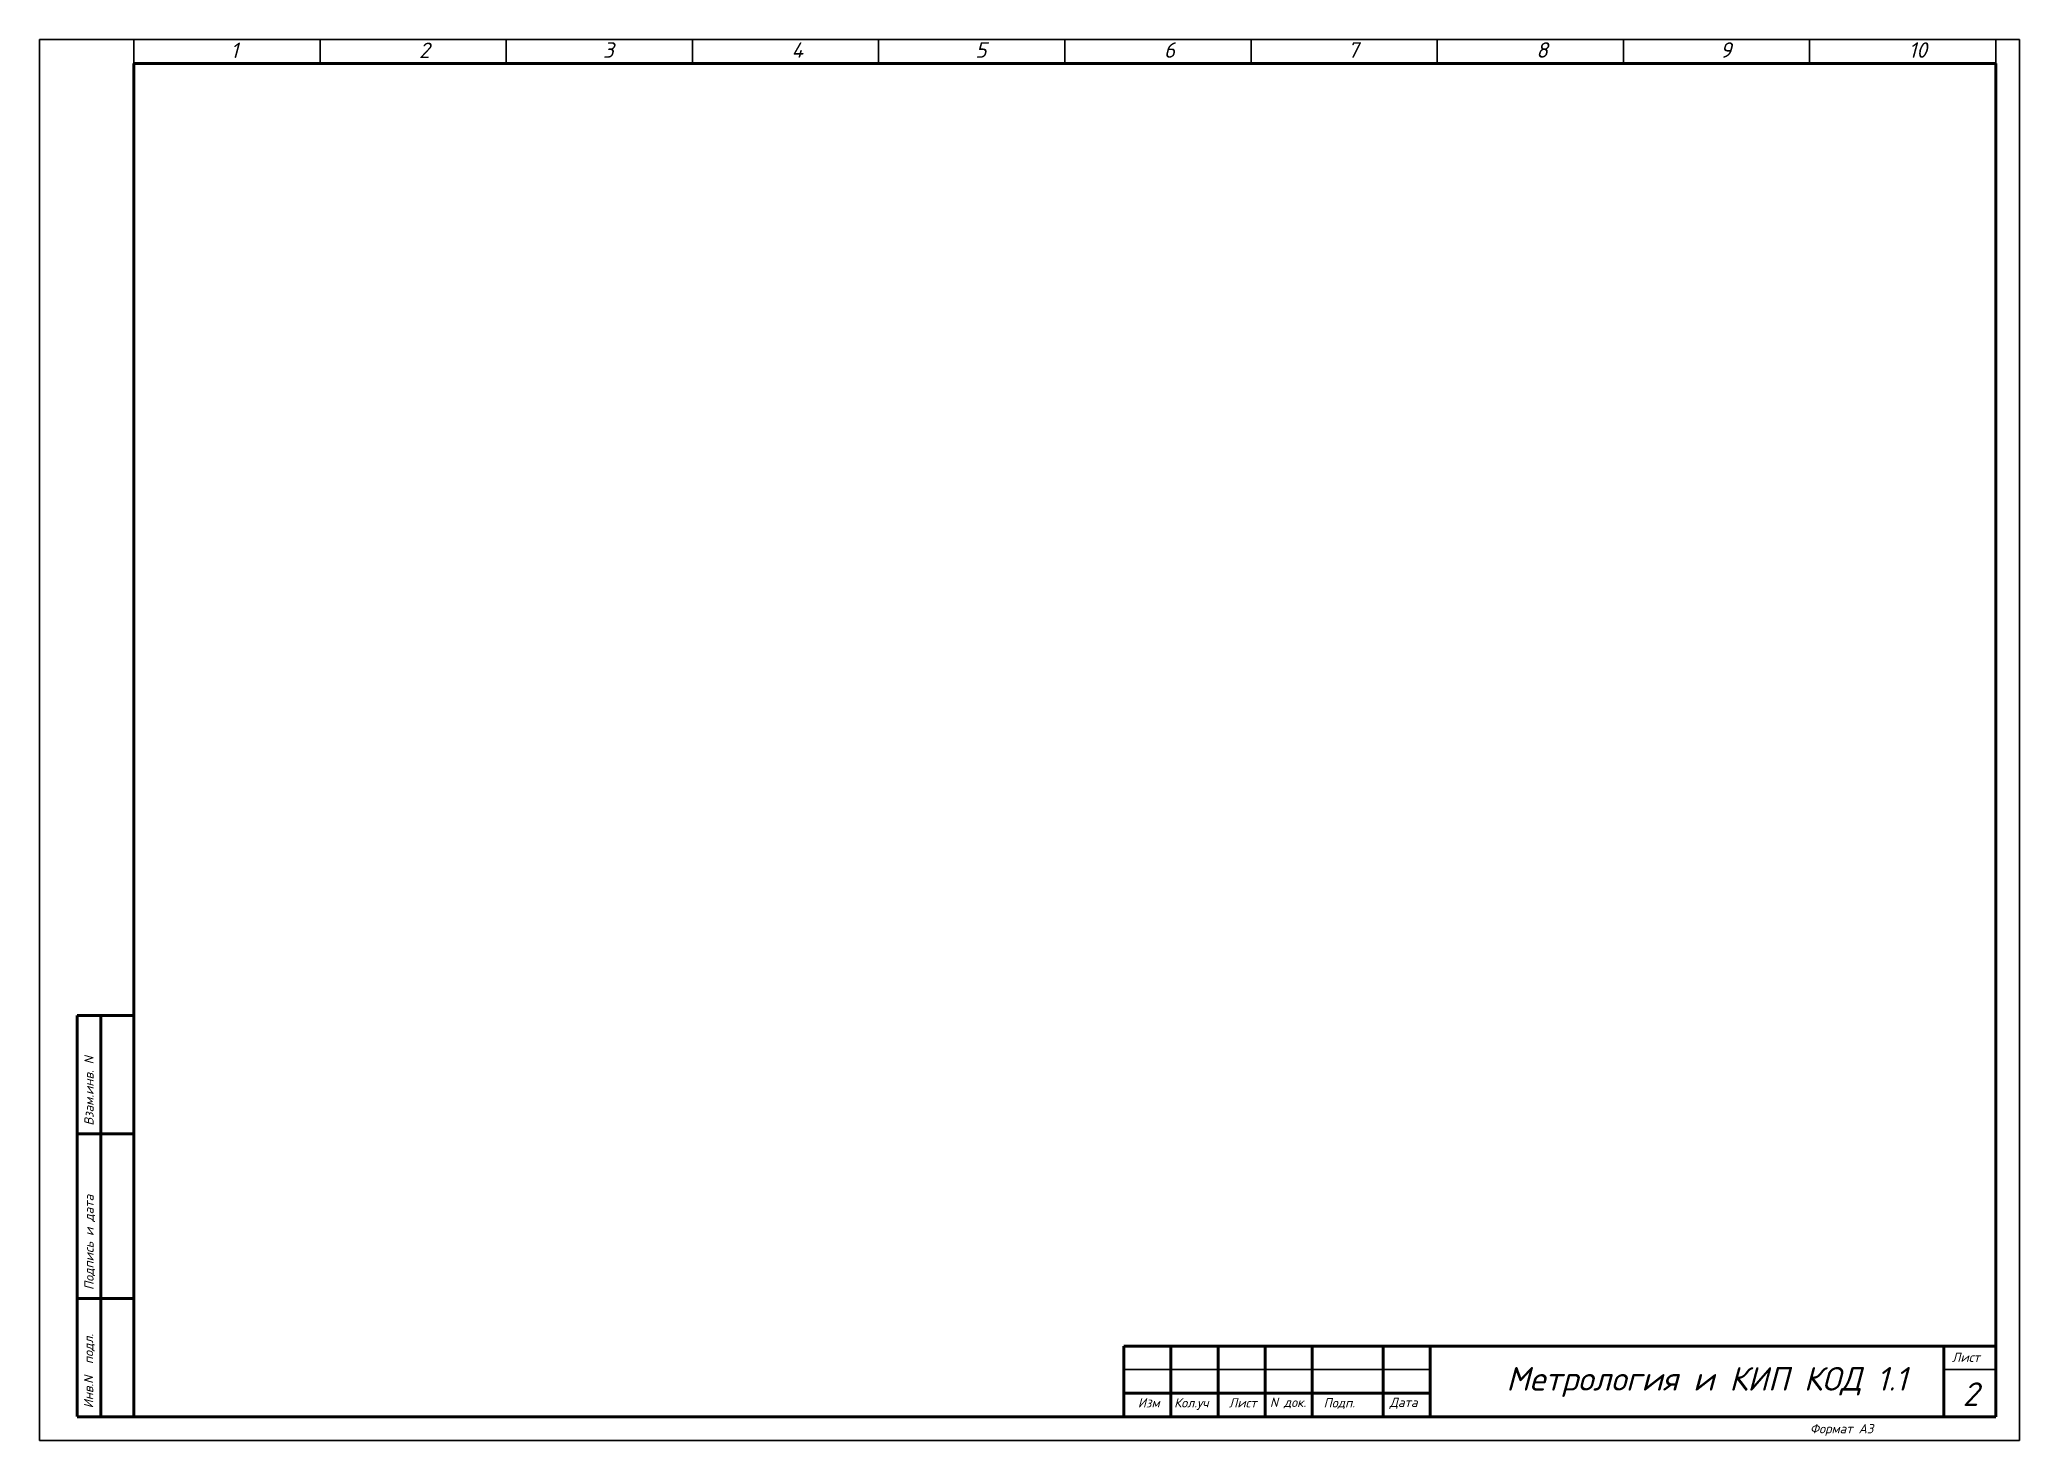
# Model space of a CAD drawing. Header units: millimetres. Extents: x 0 to 53000, y -591 to 24400.
# Drawn here: x 464.4 to 884.4, y 304.4 to 601.4 of the extents above; entities that cross this region are included whole.
import ezdxf

# ---------------------------------------------------------------- set-up
doc = ezdxf.new("R2010")
doc.units = ezdxf.units.MM
doc.linetypes.add('Caddy_Solid', pattern=[0])
doc.layers.add('Обозначения контактов', color=7, linetype='Continuous')
doc.layers.add('Основная', color=7, linetype='Continuous', lineweight=30)
doc.styles.add('текст', font='isocpeui.ttf')

msp = doc.modelspace()

# ---------------------------------------------------------------- texts
at = {"lineweight": 60, "style": 'текст'}
for s, height, p in [('1', 3.27499, (504.88593, 597.4801)), ('2', 3.27499, (544.88593, 597.4801)), ('3', 3.27499, (583.88593, 597.54009)), ('4', 3.27499, (623.88593, 597.54009)), ('5', 3.27499, (662.88593, 597.54009)), ('6', 3.27499, (702.88593, 597.54009)), ('7', 3.27499, (741.88593, 597.54009)), ('8', 3.27499, (781.88593, 597.54009)), ('9', 3.27499, (820.88593, 597.54009)), ('10', 3.274994, (860.88593, 597.54009))]:
    msp.add_text(s, height=height, dxfattribs=at).set_placement(p)
at = {"layer": 'Основная', "lineweight": 25, "style": 'текст'}
for s, height, p in [('Взам.инв. N', 1.9649963, (475.84659, 371.10647)), ('Подпись и дата', 1.9650002, (475.85371, 336.25925)), ('Инв.N  подл.', 1.9650002, (475.75687, 311.17453))]:
    msp.add_text(s, height=height, rotation=90, dxfattribs=at).set_placement(p)
for s, p in [('Лист', (870.08615, 321.01926)), ('Изм', (697.3725, 311.35335)), ('Кол.уч', (705.07045, 311.36838)), ('Лист', (716.67249, 311.35335)), ('N док.', (725.39081, 311.46325)), ('Подп.', (736.77289, 311.36581)), ('Дата', (750.7891, 311.45812)), ('Формат А3', (839.95057, 305.87508))]:
    msp.add_text(s, height=1.965, dxfattribs=at).set_placement(p)
at = {"layer": 'Основная', "char_height": 5, "attachment_point": 5, "style": 'текст'}
for s, width, heights, insert in [('\\pxt12;Метрология и КИП КОД 1.1', 114.461363, [14.52012], (818.0591, 316.75457)), ('2', 10.7241089, [10], (874.02979, 314.18634))]:
    msp.add_mtext_dynamic_manual_height_columns(s, width=width, gutter_width=200, heights=heights, dxfattribs=dict(at, insert=insert))

# ---------------------------------------------------------------- linework, layer by layer
at = {"linetype": 'Caddy_Solid', "lineweight": 25}
for p, q in [((484.38593, 596.38009), (484.38593, 601.38009)), ((523.88593, 596.38009), (523.88593, 601.38009)), ((563.38593, 596.38009), (563.38593, 601.38009)), ((602.88593, 596.38009), (602.88593, 601.38009)), ((642.38593, 596.38009), (642.38593, 601.38009)), ((681.88593, 596.38009), (681.88593, 601.38009)), ((721.38593, 596.38009), (721.38593, 601.38009)), ((760.88593, 596.38009), (760.88593, 601.38009)), ((800.38593, 596.38009), (800.38593, 601.38009)), ((839.88593, 596.38009), (839.88593, 601.38009)), ((879.38593, 596.38009), (879.38593, 601.38009))]:
    msp.add_line(p, q, dxfattribs=at)
at = {"layer": 'Обозначения контактов'}
msp.add_lwpolyline([(464.38593, 304.38009), (884.38593, 304.38009), (884.38593, 601.38009), (464.38593, 601.38009)], close=True, dxfattribs=at)
at = {"layer": 'Основная', "linetype": 'Caddy_Solid', "lineweight": 50}
for p, q in [((484.38593, 596.3189), (879.38593, 596.3189)), ((484.38593, 596.3189), (484.38593, 309.38009)), ((879.38593, 596.3189), (879.38593, 309.38009)), ((472.38593, 309.44009), (472.38593, 394.44009)), ((472.38593, 394.44009), (484.38593, 394.44009)), ((477.38593, 394.44009), (477.38593, 309.44009)), ((472.38593, 369.38009), (484.38593, 369.38009)), ((472.38593, 334.44009), (484.38593, 334.44009)), ((694.38593, 324.38009), (879.38593, 324.38009)), ((694.38593, 309.38009), (694.38593, 324.38009)), ((704.38593, 309.38009), (704.38593, 324.38009)), ((714.38593, 309.38009), (714.38593, 324.38009)), ((724.38593, 309.38009), (724.38593, 324.38009)), ((734.38593, 309.38009), (734.38593, 324.38009)), ((749.38593, 309.38009), (749.38593, 324.38009)), ((759.38593, 309.38009), (759.38593, 324.38009)), ((868.38593, 309.38009), (868.38593, 324.38009)), ((694.38593, 314.38009), (759.38593, 314.38009)), ((879.38593, 309.38009), (472.38593, 309.38009))]:
    msp.add_line(p, q, dxfattribs=at)
at = {"layer": 'Основная', "linetype": 'Caddy_Solid', "lineweight": 25}
for p, q in [((759.38593, 319.38009), (694.38593, 319.38009)), ((868.38593, 319.38009), (879.38593, 319.38009))]:
    msp.add_line(p, q, dxfattribs=at)

msp.set_redraw_order([(e.dxf.handle, doc.entitydb.next_handle()) for e in msp.query("TEXT MTEXT ATTDEF DIMENSION ARC_DIMENSION")])  # texts and dimensions are drawn at this point

doc.saveas('drawing.dxf')
